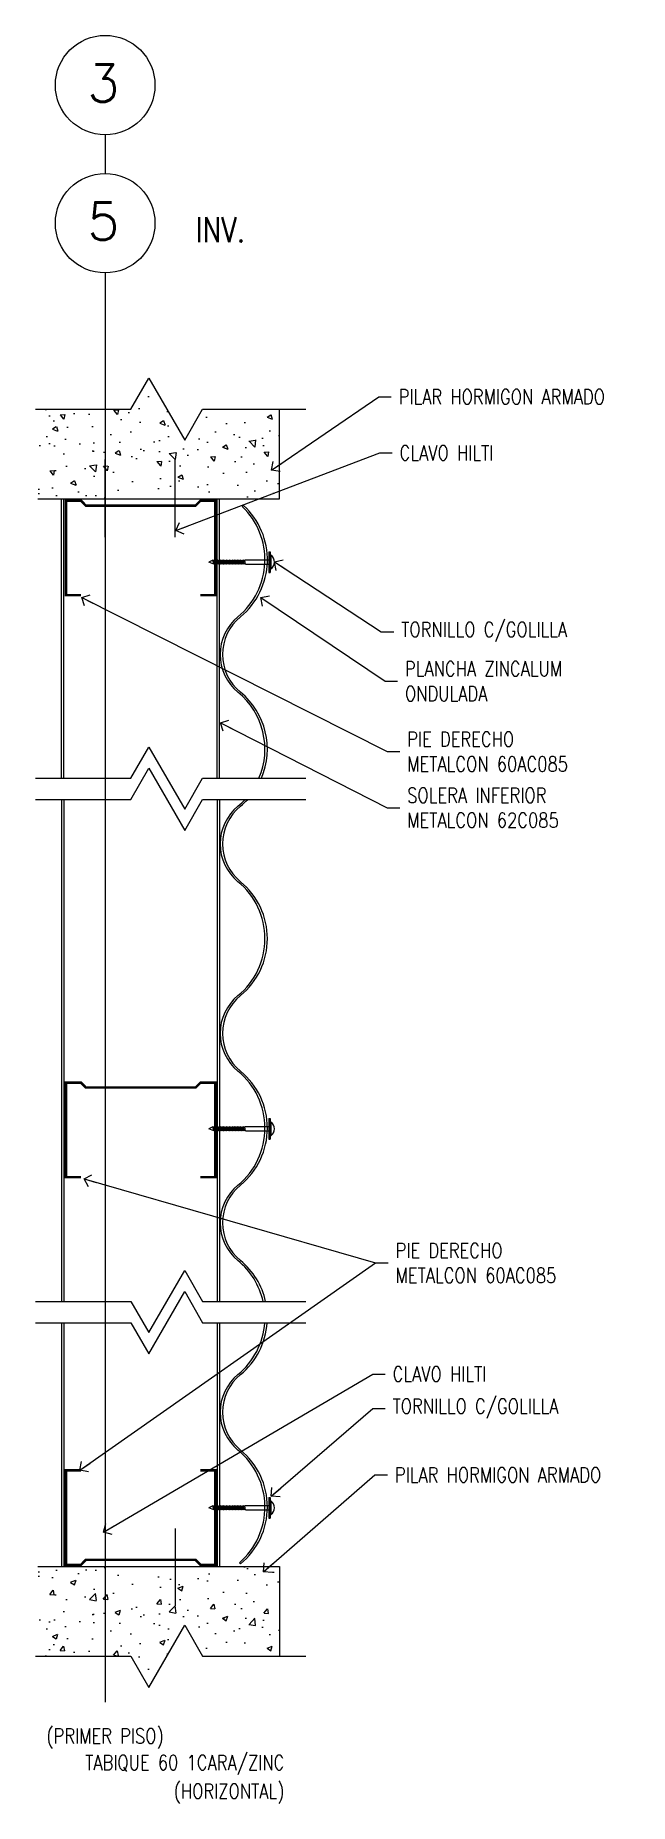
# Model space of a CAD drawing. Header units: metres. Extents: x -40 to 265, y 63 to 163.
# Drawn here: x -37.551 to -37.312, y 64.582 to 65.294 of the extents above; entities that cross this region are included whole.
import ezdxf

# ---------------------------------------------------------------- set-up
doc = ezdxf.new("R2010")
doc.units = ezdxf.units.M
doc.header["$LTSCALE"] = 5
doc.header["$MEASUREMENT"] = 0
doc.linetypes.add('CENTER', pattern=[2, 1.25, -0.25, 0.25, -0.25])
doc.layers.get('0').update_dxf_attribs({"color": 30})
for name, color, linetype, lineweight in [('A-ANNO-SYMB', 3, 'Continuous', 18), ('A-ANNO-TEXT', 3, 'Continuous', 18), ('A-DETL-MBND', 3, 'Continuous', 18), ('A-DETL-MCUT', 4, 'Continuous', 25), ('A-DETL-PATT', 8, 'Continuous', 18)]:
    doc.layers.add(name, color=color, linetype=linetype, lineweight=lineweight)
doc.styles.add('E-ROMANS', font='romans.shx', dxfattribs={"width": 0.8})
doc.dimstyles.new('E-0001_ARW_18', dxfattribs={"dimscale": 0.001, "dimtxt": 1.8, "dimasz": 1.8, "dimexe": 0.9, "dimexo": 0.6, "dimgap": 0.9, "dimtad": 0, "dimdec": 0, "dimlfac": 1000, "dimzin": 0, "dimdsep": 46, "dimtxsty": 'E-ROMANS', "dimblk": 'OPEN90', "dimcen": 0.9, "dimclrd": 256, "dimclre": 256, "dimclrt": 256, "dimadec": 0, "dimazin": 0, "dimtfac": 1, "dimtdec": 0, "dimtmove": 1, "dimatfit": 3, "dimldrblk": 'OPEN90', "dimfxl": 1, "dimtfill": 1, "dimtolj": 1, "dimtzin": 0, "dimarcsym": 0})

msp = doc.modelspace()

# ---------------------------------------------------------------- texts
at = {"layer": 'A-ANNO-TEXT', "style": 'E-ROMANS'}
for s, p in [('3', (-37.529795, 65.26702)), ('5', (-37.529795, 65.211473))]:
    msp.add_text(s, height=0.015, dxfattribs=at).set_placement(p)
for s, insert, char_height, attachment_point in [('INV.', (-37.46639, 65.215537), 0.01, 6), ('PILAR HORMIGON ARMADO', (-37.404763, 65.148334), 0.006, 4), ('CLAVO HILTI', (-37.404371, 65.125763), 0.006, 4), ('TORNILLO C/GOLILLA', (-37.40372, 65.053727), 0.006, 4), ('PLANCHA ZINCALUM\\PONDULADA', (-37.402224, 65.033929), 0.006, 4), ('PIE DERECHO\\PMETALCON 60AC085', (-37.401325, 65.005624), 0.006, 4), ('SOLERA INFERIOR\\PMETALCON 62C085', (-37.401325, 64.983024), 0.006, 4), ('PIE DERECHO\\PMETALCON 60AC085', (-37.406, 64.799922), 0.006, 4), ('CLAVO HILTI', (-37.407181, 64.755248), 0.006, 4), ('TORNILLO C/GOLILLA', (-37.407198, 64.741342), 0.006, 4), ('PILAR HORMIGON ARMADO', (-37.406274, 64.71468), 0.006, 4), ('(PRIMER PISO)', (-37.499184, 64.608661), 0.006, 6), ('TABIQUE 60 1CARA/ZINC', (-37.450691, 64.597978), 0.006, 6), ('(HORIZONTAL)', (-37.450691, 64.586453), 0.006, 6)]:
    msp.add_mtext(s, dxfattribs=dict(at, insert=insert, char_height=char_height, attachment_point=attachment_point))

# ---------------------------------------------------------------- blocks, each defined once
blk = doc.blocks.new('_Open90')
at = {"color": 0, "linetype": 'ByBlock', "lineweight": -2}
for p, q in [((0, 0), (-1, 0)), ((-0.5, 0.5), (0, 0)), ((0, 0), (-0.5, -0.5))]:
    blk.add_line(p, q, dxfattribs=at)

# ---------------------------------------------------------------- hatches: boundary and pattern name
at = {"layer": 'A-DETL-PATT'}
h = msp.add_hatch(dxfattribs=at)
h.set_pattern_fill('AR-CONC', color=256, scale=0.003, style=0)
h.set_pattern_definition([(310, (1.083767, 130.840113), (0.0215178055, 0.001882564), [0.00225, -0.02475]), (5, (1.083767, 130.840113), (-0.00416254, -0.022565764), [0.0018, -0.0198]), (259.5486, (1.08556, 130.84027), (0.0173552815, -0.020683186), [0.001912206, -0.0210342634]), (313.8158, (1.083767, 130.834113), (0.032017231, 0.00496557), [0.003375, -0.037125]), (263.3644, (1.086435, 130.834527), (0.028039881, -0.029223536), [0.002868309, -0.03155139]), (8.8158, (1.083767, 130.834113), (0.028039858, -0.029223558), [0.0027, -0.0297]), (339, (1.086767, 130.835613), (0.0179072116, 0.0120785667), [0.00225, -0.02475]), (34, (1.086767, 130.835613), (0.00729946, -0.0217545014), [0.0018, -0.0198]), (288.5486, (1.08826, 130.83662), (0.025206679, -0.009675915), [0.001912206, -0.0210342634]), (322.5, (1.083767, 130.8401134), (0.00036479566, -0.0099868156), [0, -0.01956, 0, -0.0201, 0, -0.019875]), (352.5, (1.083767, 130.840113), (0.0078920861, -0.0118323514), [0, -0.01146, 0, -0.01911, 0, -0.007575]), (32.5, (1.077077, 130.8401134), (0.0160146731, 0.00067664615), [0, -0.0075, 0, -0.0234, 0, -0.03105]), (42.5, (1.074077, 130.840113), (0.017495585, -0.0030031495), [0, -0.00975, 0, -0.01554, 0, -0.02205])])
h.paths.add_polyline_path([(-37.452676, 65.143323), (-37.452676, 65.107263), (-37.464426, 65.107263, 0.0008222), (-37.464501, 65.107325), (-37.464552, 65.107263), (-37.549726, 65.107263), (-37.549726, 65.143323), (-37.512379, 65.143323), (-37.505162, 65.155823), (-37.490729, 65.130823), (-37.483512, 65.143323)])
h = msp.add_hatch(dxfattribs=at)
h.set_pattern_fill('AR-CONC', color=256, scale=0.003, style=0)
h.set_pattern_definition([(50, (1.083767, -1.055063), (0.0215178055, -0.001882564), [0.00225, -0.02475]), (355, (1.083767, -1.055063), (-0.00416254, 0.022565764), [0.0018, -0.0198]), (100.4514, (1.08556, -1.05522), (0.0173552815, 0.020683186), [0.001912206, -0.0210342634]), (46.1842, (1.083767, -1.049063), (0.032017231, -0.00496557), [0.003375, -0.037125]), (96.6356, (1.086435, -1.049477), (0.028039881, 0.029223536), [0.002868309, -0.03155139]), (351.1842, (1.083767, -1.049063), (0.028039858, 0.029223558), [0.0027, -0.0297]), (21, (1.086767, -1.050563), (0.0179072116, -0.0120785667), [0.00225, -0.02475]), (326, (1.086767, -1.050563), (0.00729946, 0.0217545014), [0.0018, -0.0198]), (71.4514, (1.08826, -1.05157), (0.025206679, 0.009675915), [0.001912206, -0.0210342634]), (37.5, (1.083767, -1.055063), (0.00036479566, 0.0099868156), [0, -0.01956, 0, -0.0201, 0, -0.019875]), (7.5, (1.083767, -1.055063), (0.0078920861, 0.0118323514), [0, -0.01146, 0, -0.01911, 0, -0.007575]), (327.5, (1.077077, -1.055063), (0.0160146731, -0.00067664615), [0, -0.0075, 0, -0.0234, 0, -0.03105]), (317.5, (1.074077, -1.055063), (0.017495585, 0.0030031495), [0, -0.00975, 0, -0.01554, 0, -0.02205])])
h.paths.add_polyline_path([(-37.452676, 64.641727), (-37.452676, 64.677787), (-37.464426, 64.677787, -0.0008222), (-37.464501, 64.677725), (-37.464552, 64.677787), (-37.549726, 64.677787), (-37.549726, 64.641727), (-37.512379, 64.641727), (-37.505162, 64.629227), (-37.490729, 64.654227), (-37.483512, 64.641727)])

# ---------------------------------------------------------------- linework, layer by layer
at = {"layer": 'A-ANNO-SYMB', "linetype": 'CENTER'}
for p, q in [((-37.522676, 65.253699), (-37.522676, 65.238151)), ((-37.522676, 65.198151), (-37.522676, 64.623328))]:
    msp.add_line(p, q, dxfattribs=at)
at = {"layer": 'A-ANNO-SYMB'}
for p, q in [((-37.512379, 64.994897), (-37.505162, 65.007397)), ((-37.505162, 65.007397), (-37.490729, 64.982397)), ((-37.550711, 64.994897), (-37.512379, 64.994897)), ((-37.512379, 64.986387), (-37.505162, 64.998887)), ((-37.505162, 64.998887), (-37.490729, 64.973887)), ((-37.490729, 64.982397), (-37.483512, 64.994897)), ((-37.483512, 64.994897), (-37.441989, 64.994897)), ((-37.550711, 64.986387), (-37.512379, 64.986387)), ((-37.490729, 64.973887), (-37.483512, 64.986387)), ((-37.483512, 64.986387), (-37.441989, 64.986387)), ((-37.505162, 64.771906), (-37.490729, 64.796906)), ((-37.490729, 64.796906), (-37.483512, 64.784406)), ((-37.505162, 64.763396), (-37.490729, 64.788396)), ((-37.490729, 64.788396), (-37.483512, 64.775896)), ((-37.550711, 64.784406), (-37.512379, 64.784406)), ((-37.512379, 64.784406), (-37.505162, 64.771906)), ((-37.483512, 64.784406), (-37.441989, 64.784406)), ((-37.550711, 64.775896), (-37.512379, 64.775896)), ((-37.512379, 64.775896), (-37.505162, 64.763396)), ((-37.483512, 64.775896), (-37.441989, 64.775896)), ((-37.505162, 64.629227), (-37.490729, 64.654227)), ((-37.490729, 64.654227), (-37.483512, 64.641727)), ((-37.550711, 64.641727), (-37.512379, 64.641727)), ((-37.512379, 64.641727), (-37.505162, 64.629227)), ((-37.483512, 64.641727), (-37.441989, 64.641727))]:
    msp.add_line(p, q, dxfattribs=at)
for centre in [(-37.522676, 65.273699), (-37.522676, 65.218151)]:
    msp.add_circle(centre, 0.02, dxfattribs=at)
at = {"layer": 'A-DETL-MBND'}
for p, q in [((-37.512379, 65.143323), (-37.505162, 65.155823)), ((-37.505162, 65.155823), (-37.490729, 65.130823)), ((-37.550711, 65.143323), (-37.512379, 65.143323)), ((-37.490729, 65.130823), (-37.483512, 65.143323)), ((-37.483512, 65.143323), (-37.441989, 65.143323)), ((-37.540249, 64.994897), (-37.540249, 65.107263)), ((-37.539249, 64.994897), (-37.539249, 65.107263)), ((-37.477676, 64.994897), (-37.477676, 65.107263)), ((-37.476676, 64.994897), (-37.476676, 65.107263)), ((-37.456891, 65.082655), (-37.466614, 65.082655)), ((-37.466229, 65.081007), (-37.456891, 65.081007)), ((-37.456891, 65.085951), (-37.456342, 65.085951)), ((-37.456342, 65.082655), (-37.456067, 65.082655)), ((-37.456342, 65.081007), (-37.456067, 65.081007)), ((-37.456891, 65.077711), (-37.456342, 65.077711)), ((-37.540249, 64.986387), (-37.540249, 64.784406)), ((-37.539249, 64.986387), (-37.539249, 64.784406)), ((-37.477676, 64.986387), (-37.477676, 64.784406)), ((-37.476676, 64.986387), (-37.476676, 64.784406)), ((-37.456891, 64.854692), (-37.466614, 64.854692)), ((-37.466229, 64.853044), (-37.456891, 64.853044)), ((-37.456891, 64.857988), (-37.456342, 64.857988)), ((-37.456342, 64.854692), (-37.456067, 64.854692)), ((-37.456342, 64.853044), (-37.456067, 64.853044)), ((-37.456891, 64.849748), (-37.456342, 64.849748)), ((-37.540249, 64.775896), (-37.540249, 64.677787)), ((-37.539249, 64.775896), (-37.539249, 64.677787)), ((-37.477676, 64.775896), (-37.477676, 64.677787)), ((-37.476676, 64.775896), (-37.476676, 64.677787)), ((-37.456891, 64.702272), (-37.466614, 64.702272)), ((-37.456891, 64.705568), (-37.456342, 64.705568)), ((-37.456342, 64.702272), (-37.456067, 64.702272)), ((-37.466229, 64.700624), (-37.456891, 64.700624)), ((-37.456891, 64.697328), (-37.456342, 64.697328)), ((-37.456342, 64.700624), (-37.456067, 64.700624))]:
    msp.add_line(p, q, dxfattribs=at)
at = {"layer": 'A-DETL-MBND', "linetype": 'CENTER'}
for p, q in [((-37.522715, 65.091924), (-37.522715, 65.123075)), ((-37.494574, 65.091924), (-37.494574, 65.123075)), ((-37.522715, 64.693126), (-37.522715, 64.661976)), ((-37.494574, 64.693126), (-37.494574, 64.661976))]:
    msp.add_line(p, q, dxfattribs=at)
at = {"layer": 'A-DETL-MBND'}
for points in [[(-37.479396, 65.082655), (-37.481067, 65.081825)], [(-37.47901, 65.081007), (-37.481067, 65.081825)], [(-37.478895, 65.082229), (-37.479396, 65.082655)], [(-37.47901, 65.081007), (-37.479396, 65.082655)], [(-37.47901, 65.081007), (-37.478706, 65.081422)], [(-37.478286, 65.082229), (-37.478787, 65.082655), (-37.478895, 65.082229)], [(-37.478706, 65.081422), (-37.478895, 65.082229)], [(-37.478402, 65.081007), (-37.478787, 65.082655)], [(-37.478402, 65.081007), (-37.478706, 65.081422)], [(-37.478402, 65.081007), (-37.478097, 65.081422)], [(-37.477677, 65.082229), (-37.478178, 65.082655), (-37.478286, 65.082229)], [(-37.478097, 65.081422), (-37.478286, 65.082229)], [(-37.477793, 65.081007), (-37.478178, 65.082655)], [(-37.477793, 65.081007), (-37.478097, 65.081422)], [(-37.477793, 65.081007), (-37.477489, 65.081422)], [(-37.477069, 65.082229), (-37.47757, 65.082655), (-37.477677, 65.082229)], [(-37.477489, 65.081422), (-37.477677, 65.082229)], [(-37.477184, 65.081007), (-37.47757, 65.082655)], [(-37.477184, 65.081007), (-37.477489, 65.081422)], [(-37.477184, 65.081007), (-37.47688, 65.081422)], [(-37.47646, 65.082229), (-37.476961, 65.082655), (-37.477069, 65.082229)], [(-37.47688, 65.081422), (-37.477069, 65.082229)], [(-37.476576, 65.081007), (-37.476961, 65.082655)], [(-37.476576, 65.081007), (-37.47688, 65.081422)], [(-37.476576, 65.081007), (-37.476272, 65.081422)], [(-37.475851, 65.082229), (-37.476352, 65.082655), (-37.47646, 65.082229)], [(-37.476272, 65.081422), (-37.47646, 65.082229)], [(-37.475967, 65.081007), (-37.476352, 65.082655)], [(-37.475967, 65.081007), (-37.476272, 65.081422)], [(-37.475967, 65.081007), (-37.475663, 65.081422)], [(-37.475243, 65.082229), (-37.475744, 65.082655), (-37.475851, 65.082229)], [(-37.475663, 65.081422), (-37.475851, 65.082229)], [(-37.475359, 65.081007), (-37.475744, 65.082655)], [(-37.475074, 65.081395), (-37.475359, 65.081007), (-37.475744, 65.082655)], [(-37.475359, 65.081007), (-37.475663, 65.081422)], [(-37.475359, 65.081007), (-37.475663, 65.081422)], [(-37.475359, 65.081007), (-37.475054, 65.081422)], [(-37.475074, 65.082603), (-37.475135, 65.082655), (-37.475243, 65.082229)], [(-37.474634, 65.082229), (-37.475135, 65.082655), (-37.475243, 65.082229)], [(-37.475054, 65.081422), (-37.475243, 65.082229)], [(-37.475074, 65.081506), (-37.475243, 65.082229)], [(-37.475135, 65.082655), (-37.475074, 65.082393)], [(-37.47475, 65.081007), (-37.475135, 65.082655)], [(-37.47475, 65.081007), (-37.475054, 65.081422)], [(-37.47475, 65.081007), (-37.474446, 65.081422)], [(-37.474025, 65.082229), (-37.474526, 65.082655), (-37.474634, 65.082229)], [(-37.474446, 65.081422), (-37.474634, 65.082229)], [(-37.474141, 65.081007), (-37.474526, 65.082655)], [(-37.474141, 65.081007), (-37.474446, 65.081422)], [(-37.474141, 65.081007), (-37.473837, 65.081422)], [(-37.473417, 65.082229), (-37.473918, 65.082655), (-37.474025, 65.082229)], [(-37.473837, 65.081422), (-37.474025, 65.082229)], [(-37.473309, 65.082655), (-37.472924, 65.081007), (-37.473228, 65.081422), (-37.473533, 65.081007), (-37.473918, 65.082655)], [(-37.473533, 65.081007), (-37.473837, 65.081422)], [(-37.472808, 65.082229), (-37.473309, 65.082655), (-37.473417, 65.082229)], [(-37.473228, 65.081422), (-37.473417, 65.082229)], [(-37.472924, 65.081007), (-37.47262, 65.081422)], [(-37.472199, 65.082229), (-37.4727, 65.082655), (-37.472808, 65.082229)], [(-37.47262, 65.081422), (-37.472808, 65.082229)], [(-37.472315, 65.081007), (-37.4727, 65.082655)], [(-37.472315, 65.081007), (-37.47262, 65.081422)], [(-37.472315, 65.081007), (-37.472011, 65.081422)], [(-37.471591, 65.082229), (-37.472092, 65.082655), (-37.472199, 65.082229)], [(-37.472011, 65.081422), (-37.472199, 65.082229)], [(-37.471707, 65.081007), (-37.472092, 65.082655)], [(-37.471707, 65.081007), (-37.472011, 65.081422)], [(-37.471707, 65.081007), (-37.471402, 65.081422)], [(-37.470982, 65.082229), (-37.471483, 65.082655), (-37.471591, 65.082229)], [(-37.471402, 65.081422), (-37.471591, 65.082229)], [(-37.471098, 65.081007), (-37.471483, 65.082655)], [(-37.471098, 65.081007), (-37.471402, 65.081422)], [(-37.471098, 65.081007), (-37.470794, 65.081422)], [(-37.470373, 65.082229), (-37.470874, 65.082655), (-37.470982, 65.082229)], [(-37.470794, 65.081422), (-37.470982, 65.082229)], [(-37.470489, 65.081007), (-37.470874, 65.082655)], [(-37.470489, 65.081007), (-37.470794, 65.081422)], [(-37.470489, 65.081007), (-37.470185, 65.081422)], [(-37.469765, 65.082229), (-37.470266, 65.082655), (-37.470373, 65.082229)], [(-37.470185, 65.081422), (-37.470373, 65.082229)], [(-37.469881, 65.081007), (-37.470266, 65.082655)], [(-37.469881, 65.081007), (-37.470185, 65.081422)], [(-37.469881, 65.081007), (-37.469576, 65.081422)], [(-37.469156, 65.082229), (-37.469657, 65.082655), (-37.469765, 65.082229)], [(-37.469576, 65.081422), (-37.469765, 65.082229)], [(-37.469272, 65.081007), (-37.469657, 65.082655)], [(-37.469272, 65.081007), (-37.469576, 65.081422)], [(-37.469272, 65.081007), (-37.468968, 65.081422)], [(-37.468547, 65.082229), (-37.469048, 65.082655), (-37.469156, 65.082229)], [(-37.468968, 65.081422), (-37.469156, 65.082229)], [(-37.468663, 65.081007), (-37.469048, 65.082655)], [(-37.468663, 65.081007), (-37.468968, 65.081422)], [(-37.468663, 65.081007), (-37.468359, 65.081422)], [(-37.467939, 65.082229), (-37.46844, 65.082655), (-37.468547, 65.082229)], [(-37.468359, 65.081422), (-37.468547, 65.082229)], [(-37.468055, 65.081007), (-37.46844, 65.082655)], [(-37.468055, 65.081007), (-37.468359, 65.081422)], [(-37.468055, 65.081007), (-37.46775, 65.081422)], [(-37.46733, 65.082229), (-37.467831, 65.082655), (-37.467939, 65.082229)], [(-37.46775, 65.081422), (-37.467939, 65.082229)], [(-37.467446, 65.081007), (-37.467831, 65.082655)], [(-37.467446, 65.081007), (-37.46775, 65.081422)], [(-37.467446, 65.081007), (-37.467142, 65.081422)], [(-37.466721, 65.082229), (-37.467222, 65.082655), (-37.46733, 65.082229)], [(-37.467142, 65.081422), (-37.46733, 65.082229)], [(-37.466614, 65.082655), (-37.466721, 65.082229), (-37.466533, 65.081422), (-37.466837, 65.081007), (-37.467222, 65.082655)], [(-37.466837, 65.081007), (-37.467142, 65.081422)], [(-37.466229, 65.081007), (-37.466614, 65.082655)], [(-37.466229, 65.081007), (-37.466533, 65.081422)], [(-37.456891, 65.085951), (-37.456891, 65.077711)], [(-37.456342, 65.085951), (-37.456342, 65.077711)], [(-37.456067, 65.084578), (-37.456067, 65.079085)], [(-37.479396, 64.854692), (-37.481067, 64.853862)], [(-37.47901, 64.853044), (-37.481067, 64.853862)], [(-37.478895, 64.854265), (-37.479396, 64.854692)], [(-37.47901, 64.853044), (-37.479396, 64.854692)], [(-37.47901, 64.853044), (-37.478706, 64.853459)], [(-37.478286, 64.854265), (-37.478787, 64.854692), (-37.478895, 64.854265)], [(-37.478706, 64.853459), (-37.478895, 64.854265)], [(-37.478402, 64.853044), (-37.478787, 64.854692)], [(-37.478402, 64.853044), (-37.478706, 64.853459)], [(-37.478402, 64.853044), (-37.478097, 64.853459)], [(-37.477677, 64.854265), (-37.478178, 64.854692), (-37.478286, 64.854265)], [(-37.478097, 64.853459), (-37.478286, 64.854265)], [(-37.477793, 64.853044), (-37.478178, 64.854692)], [(-37.477793, 64.853044), (-37.478097, 64.853459)], [(-37.477793, 64.853044), (-37.477489, 64.853459)], [(-37.477069, 64.854265), (-37.47757, 64.854692), (-37.477677, 64.854265)], [(-37.477489, 64.853459), (-37.477677, 64.854265)], [(-37.477184, 64.853044), (-37.47757, 64.854692)], [(-37.477184, 64.853044), (-37.477489, 64.853459)], [(-37.477184, 64.853044), (-37.47688, 64.853459)], [(-37.47646, 64.854265), (-37.476961, 64.854692), (-37.477069, 64.854265)], [(-37.47688, 64.853459), (-37.477069, 64.854265)], [(-37.476576, 64.853044), (-37.476961, 64.854692)], [(-37.476576, 64.853044), (-37.47688, 64.853459)], [(-37.476576, 64.853044), (-37.476272, 64.853459)], [(-37.475851, 64.854265), (-37.476352, 64.854692), (-37.47646, 64.854265)], [(-37.476272, 64.853459), (-37.47646, 64.854265)], [(-37.475967, 64.853044), (-37.476352, 64.854692)], [(-37.475967, 64.853044), (-37.476272, 64.853459)], [(-37.475967, 64.853044), (-37.475663, 64.853459)], [(-37.475243, 64.854265), (-37.475744, 64.854692), (-37.475851, 64.854265)], [(-37.475663, 64.853459), (-37.475851, 64.854265)], [(-37.475359, 64.853044), (-37.475744, 64.854692)], [(-37.475074, 64.853432), (-37.475359, 64.853044), (-37.475744, 64.854692)], [(-37.475359, 64.853044), (-37.475663, 64.853459)], [(-37.475359, 64.853044), (-37.475663, 64.853459)], [(-37.475359, 64.853044), (-37.475054, 64.853459)], [(-37.475074, 64.85464), (-37.475135, 64.854692), (-37.475243, 64.854265)], [(-37.474634, 64.854265), (-37.475135, 64.854692), (-37.475243, 64.854265)], [(-37.475054, 64.853459), (-37.475243, 64.854265)], [(-37.475074, 64.853543), (-37.475243, 64.854265)], [(-37.475135, 64.854692), (-37.475074, 64.85443)], [(-37.47475, 64.853044), (-37.475135, 64.854692)], [(-37.47475, 64.853044), (-37.475054, 64.853459)], [(-37.47475, 64.853044), (-37.474446, 64.853459)], [(-37.474025, 64.854265), (-37.474526, 64.854692), (-37.474634, 64.854265)], [(-37.474446, 64.853459), (-37.474634, 64.854265)], [(-37.474141, 64.853044), (-37.474526, 64.854692)], [(-37.474141, 64.853044), (-37.474446, 64.853459)], [(-37.474141, 64.853044), (-37.473837, 64.853459)], [(-37.473417, 64.854265), (-37.473918, 64.854692), (-37.474025, 64.854265)], [(-37.473837, 64.853459), (-37.474025, 64.854265)], [(-37.473309, 64.854692), (-37.472924, 64.853044), (-37.473228, 64.853459), (-37.473533, 64.853044), (-37.473918, 64.854692)], [(-37.473533, 64.853044), (-37.473837, 64.853459)], [(-37.472808, 64.854265), (-37.473309, 64.854692), (-37.473417, 64.854265)], [(-37.473228, 64.853459), (-37.473417, 64.854265)], [(-37.472924, 64.853044), (-37.47262, 64.853459)], [(-37.472199, 64.854265), (-37.4727, 64.854692), (-37.472808, 64.854265)], [(-37.47262, 64.853459), (-37.472808, 64.854265)], [(-37.472315, 64.853044), (-37.4727, 64.854692)], [(-37.472315, 64.853044), (-37.47262, 64.853459)], [(-37.472315, 64.853044), (-37.472011, 64.853459)], [(-37.471591, 64.854265), (-37.472092, 64.854692), (-37.472199, 64.854265)], [(-37.472011, 64.853459), (-37.472199, 64.854265)], [(-37.471707, 64.853044), (-37.472092, 64.854692)], [(-37.471707, 64.853044), (-37.472011, 64.853459)], [(-37.471707, 64.853044), (-37.471402, 64.853459)], [(-37.470982, 64.854265), (-37.471483, 64.854692), (-37.471591, 64.854265)], [(-37.471402, 64.853459), (-37.471591, 64.854265)], [(-37.471098, 64.853044), (-37.471483, 64.854692)], [(-37.471098, 64.853044), (-37.471402, 64.853459)], [(-37.471098, 64.853044), (-37.470794, 64.853459)], [(-37.470373, 64.854265), (-37.470874, 64.854692), (-37.470982, 64.854265)], [(-37.470794, 64.853459), (-37.470982, 64.854265)], [(-37.470489, 64.853044), (-37.470874, 64.854692)], [(-37.470489, 64.853044), (-37.470794, 64.853459)], [(-37.470489, 64.853044), (-37.470185, 64.853459)], [(-37.469765, 64.854265), (-37.470266, 64.854692), (-37.470373, 64.854265)], [(-37.470185, 64.853459), (-37.470373, 64.854265)], [(-37.469881, 64.853044), (-37.470266, 64.854692)], [(-37.469881, 64.853044), (-37.470185, 64.853459)], [(-37.469881, 64.853044), (-37.469576, 64.853459)], [(-37.469156, 64.854265), (-37.469657, 64.854692), (-37.469765, 64.854265)], [(-37.469576, 64.853459), (-37.469765, 64.854265)], [(-37.469272, 64.853044), (-37.469657, 64.854692)], [(-37.469272, 64.853044), (-37.469576, 64.853459)], [(-37.469272, 64.853044), (-37.468968, 64.853459)], [(-37.468547, 64.854265), (-37.469048, 64.854692), (-37.469156, 64.854265)], [(-37.468968, 64.853459), (-37.469156, 64.854265)], [(-37.468663, 64.853044), (-37.469048, 64.854692)], [(-37.468663, 64.853044), (-37.468968, 64.853459)], [(-37.468663, 64.853044), (-37.468359, 64.853459)], [(-37.467939, 64.854265), (-37.46844, 64.854692), (-37.468547, 64.854265)], [(-37.468359, 64.853459), (-37.468547, 64.854265)], [(-37.468055, 64.853044), (-37.46844, 64.854692)], [(-37.468055, 64.853044), (-37.468359, 64.853459)], [(-37.468055, 64.853044), (-37.46775, 64.853459)], [(-37.46733, 64.854265), (-37.467831, 64.854692), (-37.467939, 64.854265)], [(-37.46775, 64.853459), (-37.467939, 64.854265)], [(-37.467446, 64.853044), (-37.467831, 64.854692)], [(-37.467446, 64.853044), (-37.46775, 64.853459)], [(-37.467446, 64.853044), (-37.467142, 64.853459)], [(-37.466721, 64.854265), (-37.467222, 64.854692), (-37.46733, 64.854265)], [(-37.467142, 64.853459), (-37.46733, 64.854265)], [(-37.466614, 64.854692), (-37.466721, 64.854265), (-37.466533, 64.853459), (-37.466837, 64.853044), (-37.467222, 64.854692)], [(-37.466837, 64.853044), (-37.467142, 64.853459)], [(-37.466229, 64.853044), (-37.466614, 64.854692)], [(-37.466229, 64.853044), (-37.466533, 64.853459)], [(-37.456891, 64.857988), (-37.456891, 64.849748)], [(-37.456342, 64.857988), (-37.456342, 64.849748)], [(-37.456067, 64.856614), (-37.456067, 64.851121)], [(-37.479396, 64.702272), (-37.481067, 64.701442)], [(-37.478895, 64.701846), (-37.479396, 64.702272)], [(-37.47901, 64.700624), (-37.479396, 64.702272)], [(-37.478286, 64.701846), (-37.478787, 64.702272), (-37.478895, 64.701846)], [(-37.478402, 64.700624), (-37.478787, 64.702272)], [(-37.477677, 64.701846), (-37.478178, 64.702272), (-37.478286, 64.701846)], [(-37.477793, 64.700624), (-37.478178, 64.702272)], [(-37.477069, 64.701846), (-37.47757, 64.702272), (-37.477677, 64.701846)], [(-37.477184, 64.700624), (-37.47757, 64.702272)], [(-37.47646, 64.701846), (-37.476961, 64.702272), (-37.477069, 64.701846)], [(-37.476576, 64.700624), (-37.476961, 64.702272)], [(-37.475851, 64.701846), (-37.476352, 64.702272), (-37.47646, 64.701846)], [(-37.475967, 64.700624), (-37.476352, 64.702272)], [(-37.475243, 64.701846), (-37.475744, 64.702272), (-37.475851, 64.701846)], [(-37.475359, 64.700624), (-37.475744, 64.702272)], [(-37.475074, 64.701012), (-37.475359, 64.700624), (-37.475744, 64.702272)], [(-37.475074, 64.70222), (-37.475135, 64.702272), (-37.475243, 64.701846)], [(-37.474634, 64.701846), (-37.475135, 64.702272), (-37.475243, 64.701846)], [(-37.475135, 64.702272), (-37.475074, 64.70201)], [(-37.47475, 64.700624), (-37.475135, 64.702272)], [(-37.474025, 64.701846), (-37.474526, 64.702272), (-37.474634, 64.701846)], [(-37.474141, 64.700624), (-37.474526, 64.702272)], [(-37.473417, 64.701846), (-37.473918, 64.702272), (-37.474025, 64.701846)], [(-37.473309, 64.702272), (-37.472924, 64.700624), (-37.473228, 64.701039), (-37.473533, 64.700624), (-37.473918, 64.702272)], [(-37.472808, 64.701846), (-37.473309, 64.702272), (-37.473417, 64.701846)], [(-37.472199, 64.701846), (-37.4727, 64.702272), (-37.472808, 64.701846)], [(-37.472315, 64.700624), (-37.4727, 64.702272)], [(-37.471591, 64.701846), (-37.472092, 64.702272), (-37.472199, 64.701846)], [(-37.471707, 64.700624), (-37.472092, 64.702272)], [(-37.470982, 64.701846), (-37.471483, 64.702272), (-37.471591, 64.701846)], [(-37.471098, 64.700624), (-37.471483, 64.702272)], [(-37.470373, 64.701846), (-37.470874, 64.702272), (-37.470982, 64.701846)], [(-37.470489, 64.700624), (-37.470874, 64.702272)], [(-37.469765, 64.701846), (-37.470266, 64.702272), (-37.470373, 64.701846)], [(-37.469881, 64.700624), (-37.470266, 64.702272)], [(-37.469156, 64.701846), (-37.469657, 64.702272), (-37.469765, 64.701846)], [(-37.469272, 64.700624), (-37.469657, 64.702272)], [(-37.468547, 64.701846), (-37.469048, 64.702272), (-37.469156, 64.701846)], [(-37.468663, 64.700624), (-37.469048, 64.702272)], [(-37.467939, 64.701846), (-37.46844, 64.702272), (-37.468547, 64.701846)], [(-37.468055, 64.700624), (-37.46844, 64.702272)], [(-37.46733, 64.701846), (-37.467831, 64.702272), (-37.467939, 64.701846)], [(-37.467446, 64.700624), (-37.467831, 64.702272)], [(-37.466721, 64.701846), (-37.467222, 64.702272), (-37.46733, 64.701846)], [(-37.466614, 64.702272), (-37.466721, 64.701846), (-37.466533, 64.701039), (-37.466837, 64.700624), (-37.467222, 64.702272)], [(-37.466229, 64.700624), (-37.466614, 64.702272)], [(-37.456891, 64.705568), (-37.456891, 64.697328)], [(-37.456342, 64.705568), (-37.456342, 64.697328)], [(-37.456067, 64.704195), (-37.456067, 64.698701)], [(-37.47901, 64.700624), (-37.481067, 64.701442)], [(-37.47901, 64.700624), (-37.478706, 64.701039)], [(-37.478706, 64.701039), (-37.478895, 64.701846)], [(-37.478402, 64.700624), (-37.478706, 64.701039)], [(-37.478402, 64.700624), (-37.478097, 64.701039)], [(-37.478097, 64.701039), (-37.478286, 64.701846)], [(-37.477793, 64.700624), (-37.478097, 64.701039)], [(-37.477793, 64.700624), (-37.477489, 64.701039)], [(-37.477489, 64.701039), (-37.477677, 64.701846)], [(-37.477184, 64.700624), (-37.477489, 64.701039)], [(-37.477184, 64.700624), (-37.47688, 64.701039)], [(-37.47688, 64.701039), (-37.477069, 64.701846)], [(-37.476576, 64.700624), (-37.47688, 64.701039)], [(-37.476576, 64.700624), (-37.476272, 64.701039)], [(-37.476272, 64.701039), (-37.47646, 64.701846)], [(-37.475967, 64.700624), (-37.476272, 64.701039)], [(-37.475967, 64.700624), (-37.475663, 64.701039)], [(-37.475663, 64.701039), (-37.475851, 64.701846)], [(-37.475359, 64.700624), (-37.475663, 64.701039)], [(-37.475359, 64.700624), (-37.475663, 64.701039)], [(-37.475359, 64.700624), (-37.475054, 64.701039)], [(-37.475054, 64.701039), (-37.475243, 64.701846)], [(-37.475074, 64.701123), (-37.475243, 64.701846)], [(-37.47475, 64.700624), (-37.475054, 64.701039)], [(-37.47475, 64.700624), (-37.474446, 64.701039)], [(-37.474446, 64.701039), (-37.474634, 64.701846)], [(-37.474141, 64.700624), (-37.474446, 64.701039)], [(-37.474141, 64.700624), (-37.473837, 64.701039)], [(-37.473837, 64.701039), (-37.474025, 64.701846)], [(-37.473533, 64.700624), (-37.473837, 64.701039)], [(-37.473228, 64.701039), (-37.473417, 64.701846)], [(-37.472924, 64.700624), (-37.47262, 64.701039)], [(-37.47262, 64.701039), (-37.472808, 64.701846)], [(-37.472315, 64.700624), (-37.47262, 64.701039)], [(-37.472315, 64.700624), (-37.472011, 64.701039)], [(-37.472011, 64.701039), (-37.472199, 64.701846)], [(-37.471707, 64.700624), (-37.472011, 64.701039)], [(-37.471707, 64.700624), (-37.471402, 64.701039)], [(-37.471402, 64.701039), (-37.471591, 64.701846)], [(-37.471098, 64.700624), (-37.471402, 64.701039)], [(-37.471098, 64.700624), (-37.470794, 64.701039)], [(-37.470794, 64.701039), (-37.470982, 64.701846)], [(-37.470489, 64.700624), (-37.470794, 64.701039)], [(-37.470489, 64.700624), (-37.470185, 64.701039)], [(-37.470185, 64.701039), (-37.470373, 64.701846)], [(-37.469881, 64.700624), (-37.470185, 64.701039)], [(-37.469881, 64.700624), (-37.469576, 64.701039)], [(-37.469576, 64.701039), (-37.469765, 64.701846)], [(-37.469272, 64.700624), (-37.469576, 64.701039)], [(-37.469272, 64.700624), (-37.468968, 64.701039)], [(-37.468968, 64.701039), (-37.469156, 64.701846)], [(-37.468663, 64.700624), (-37.468968, 64.701039)], [(-37.468663, 64.700624), (-37.468359, 64.701039)], [(-37.468359, 64.701039), (-37.468547, 64.701846)], [(-37.468055, 64.700624), (-37.468359, 64.701039)], [(-37.468055, 64.700624), (-37.46775, 64.701039)], [(-37.46775, 64.701039), (-37.467939, 64.701846)], [(-37.467446, 64.700624), (-37.46775, 64.701039)], [(-37.467446, 64.700624), (-37.467142, 64.701039)], [(-37.467142, 64.701039), (-37.46733, 64.701846)], [(-37.466837, 64.700624), (-37.467142, 64.701039)], [(-37.466229, 64.700624), (-37.466533, 64.701039)]]:
    msp.add_lwpolyline(points, dxfattribs=at)
for centre in [(-37.458127, 65.081831), (-37.458127, 64.853868), (-37.458127, 64.701448)]:
    msp.add_arc(centre, 0.003433, 306.869898, 53.130102, dxfattribs=at)
at = {"layer": 'A-DETL-MCUT'}
for p, q in [((-37.452676, 65.107263), (-37.452676, 65.143173)), ((-37.549726, 65.107263), (-37.452676, 65.107263)), ((-37.467094, 65.104628), (-37.46757, 65.104135)), ((-37.549726, 64.677787), (-37.452676, 64.677787)), ((-37.468722, 64.67936), (-37.468313, 64.678862)), ((-37.452676, 64.677787), (-37.452676, 64.641877))]:
    msp.add_line(p, q, dxfattribs=at)
at = {"layer": 'A-DETL-MCUT', "const_width": 0.001}
for points in [[(-37.484403, 65.068536), (-37.478403, 65.068536), (-37.478403, 65.106536), (-37.484403, 65.106536), (-37.486348, 65.10456), (-37.519403, 65.10456), (-37.530459, 65.10456), (-37.532403, 65.106536), (-37.538403, 65.106536), (-37.538403, 65.068536), (-37.532403, 65.068536)], [(-37.484403, 64.834446), (-37.478403, 64.834446), (-37.478403, 64.872446), (-37.484403, 64.872446), (-37.486348, 64.87047), (-37.519403, 64.87047), (-37.530459, 64.87047), (-37.532403, 64.872446), (-37.538403, 64.872446), (-37.538403, 64.834446), (-37.532403, 64.834446)], [(-37.484403, 64.716514), (-37.478403, 64.716514), (-37.478403, 64.678514), (-37.484403, 64.678514), (-37.486348, 64.68049), (-37.519403, 64.68049), (-37.530459, 64.68049), (-37.532403, 64.678514), (-37.538403, 64.678514), (-37.538403, 64.716514), (-37.532403, 64.716514)]]:
    msp.add_lwpolyline(points, dxfattribs=at)
at = {"layer": 'A-DETL-MCUT'}
for centre, radius, start, end in [((-37.488149, 65.082774), 0.029661, 309.424063, 46.067328), ((-37.487149, 65.082774), 0.029661, 309.424063, 47.458568), ((-37.456827, 65.044674), 0.019661, 129.424063, 230.575937), ((-37.455827, 65.044674), 0.019661, 129.424063, 230.575937), ((-37.488149, 65.006574), 0.029661, 336.815346, 50.575937), ((-37.487149, 65.006574), 0.029661, 336.815346, 50.575937), ((-37.456827, 64.968474), 0.019661, 129.424063, 230.575937), ((-37.455827, 64.968474), 0.019661, 129.424063, 230.575937), ((-37.488149, 65.006574), 0.029661, 309.424063, 317.110058), ((-37.487149, 65.006574), 0.029661, 309.424063, 317.110058), ((-37.488149, 64.930374), 0.029661, 309.424063, 50.575937), ((-37.487149, 64.930374), 0.029661, 309.424063, 50.575937), ((-37.456827, 64.892274), 0.019661, 129.424063, 230.575937), ((-37.455827, 64.892274), 0.019661, 129.424063, 230.575937), ((-37.488149, 64.854174), 0.029661, 309.424063, 50.575937), ((-37.487149, 64.854174), 0.029661, 309.424063, 50.575937), ((-37.456827, 64.816074), 0.019661, 129.424063, 230.575937), ((-37.455827, 64.816074), 0.019661, 129.424063, 230.575937), ((-37.488149, 64.777974), 0.029661, 12.523843, 50.575937), ((-37.487149, 64.777974), 0.029661, 12.523843, 50.575937), ((-37.488149, 64.777974), 0.029661, 309.424063, 355.983102), ((-37.487149, 64.777974), 0.029661, 309.424063, 355.983102), ((-37.456827, 64.739874), 0.019661, 129.424063, 230.575937), ((-37.455827, 64.739874), 0.019661, 129.424063, 230.575937), ((-37.488149, 64.701774), 0.029661, 310.916384, 50.575937), ((-37.487149, 64.701774), 0.029661, 309.424063, 50.575937)]:
    msp.add_arc(centre, radius, start, end, dxfattribs=at)

msp.set_redraw_order([(e.dxf.handle, doc.entitydb.next_handle()) for e in msp.query("TEXT MTEXT ATTDEF DIMENSION ARC_DIMENSION")])  # texts and dimensions are drawn at this point

# ---------------------------------------------------------------- leaders
at = {"layer": 'A-ANNO-SYMB', "annotation_type": 0, "has_hookline": 1, "hookline_direction": 0}
for points, text_width in [([(-37.455885, 65.118864), (-37.412763, 65.148334), (-37.407763, 65.148334)], 0.0928), ([(-37.494229, 65.094547), (-37.412371, 65.125763), (-37.407371, 65.125763)], 0.041371), ([(-37.454636, 65.081973), (-37.41172, 65.053727), (-37.40672, 65.053727)], 0.074743), ([(-37.532058, 65.067614), (-37.409325, 65.005624), (-37.404325, 65.005624)], 0.071314), ([(-37.46012, 65.067614), (-37.410224, 65.033929), (-37.405224, 65.033929)], 0.069486), ([(-37.476307, 65.017159), (-37.409325, 64.983024), (-37.404325, 64.983024)], 0.0672), ([(-37.531087, 64.833702), (-37.414, 64.799922), (-37.409, 64.799922)], 0.071314), ([(-37.52332, 64.69165), (-37.415181, 64.755248), (-37.410181, 64.755248)], 0.041371), ([(-37.455925, 64.706083), (-37.415198, 64.741342), (-37.410198, 64.741342)], 0.074743), ([(-37.45902, 64.675729), (-37.414274, 64.71468), (-37.409274, 64.71468)], 0.0928)]:
    msp.add_leader(points, dimstyle='E-0001_ARW_18', override={"dimscale": 1, "dimtxt": 0.06, "dimasz": 0.005, "dimexe": 0.0015, "dimexo": 0.0005, "dimgap": 0.003, "dimtad": 0, "dimtxsty": 'E-ROMANS', "dimcen": 0.5, "dimclrd": 1, "dimclre": 1, "dimclrt": 2, "dimtfac": 0.5, "dimtofl": 0}, dxfattribs=dict(at, text_width=text_width))
at = {"layer": 'A-ANNO-SYMB'}
msp.add_leader([(-37.532824, 64.716525), (-37.414, 64.799922)], dimstyle='E-0001_ARW_18', override={"dimscale": 1, "dimtxt": 0.06, "dimasz": 0.005, "dimexe": 0.0015, "dimexo": 0.0005, "dimgap": 0.003, "dimtad": 0, "dimtxsty": 'E-ROMANS', "dimcen": 0.5, "dimclrd": 1, "dimclre": 1, "dimclrt": 2, "dimtfac": 0.5, "dimtofl": 0}, dxfattribs=at)

doc.saveas('drawing.dxf')
